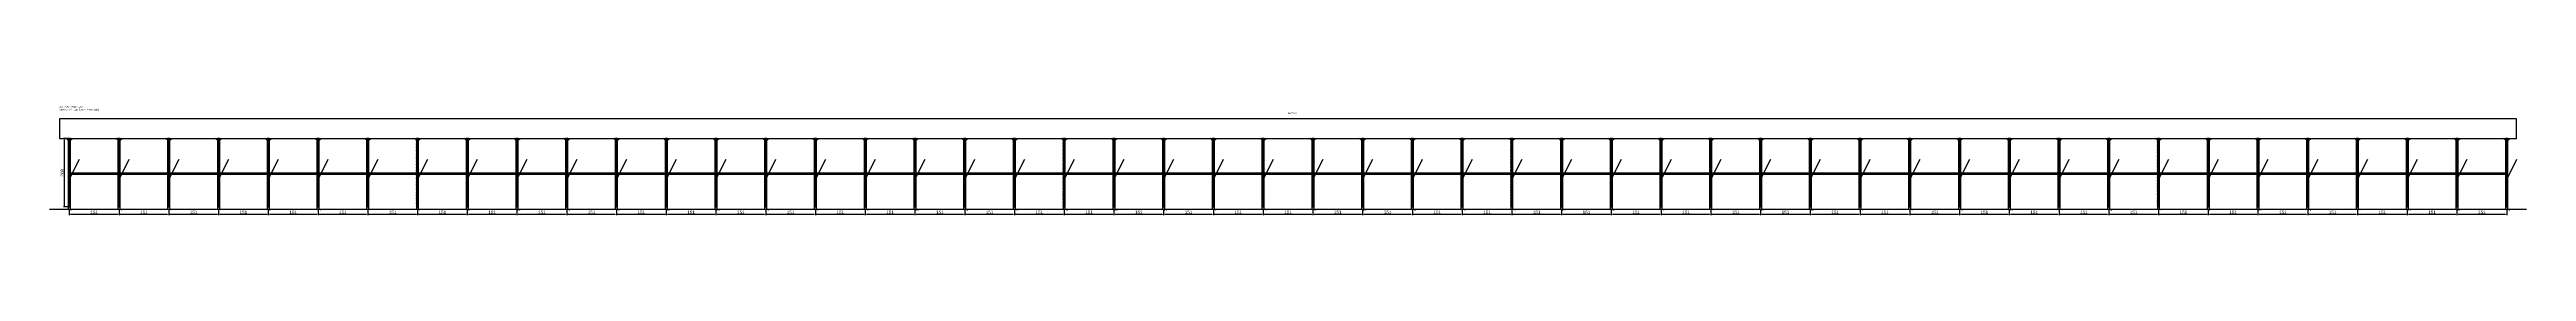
# Model space of a CAD drawing. Header units: metres. Extents: x -30 to 7490, y -25 to 308.
import ezdxf

# ---------------------------------------------------------------- set-up
doc = ezdxf.new("R2010")
doc.units = ezdxf.units.M
for name, color, linetype in [('BARRA_ANCORAGEM', 1, 'Continuous'), ('COTA', 241, 'Continuous'), ('GARFOS OK', 3, 'Continuous'), ('NOME DA VIGA', 6, 'Continuous'), ('SARR_7x7', 40, 'Continuous'), ('TIRAS REESCORAMENTO', 252, 'Continuous'), ('VIGAS', 3, 'Continuous')]:
    doc.layers.add(name, color=color, linetype=linetype)
doc.dimstyles.new('EZ DXF', dxfattribs={"dimtxt": 10, "dimasz": 3.5, "dimexe": 3, "dimexo": 1.5, "dimgap": 1, "dimtad": 1, "dimdec": 1, "dimdsep": 46, "dimcen": 2.5, "dimazin": 3, "dimtfac": 1, "dimtmove": 0, "dimatfit": 3})

msp = doc.modelspace()

# ---------------------------------------------------------------- hatches: boundary and pattern name
at = {"layer": 'COTA'}
h = msp.add_hatch(dxfattribs=at)
h.set_pattern_fill('ANSI31', scale=0.5)
h.paths.add_polyline_path([(26.5, 0), (33.5, 0), (33.5, 208), (26.5, 208)])
h = msp.add_hatch(dxfattribs=at)
h.set_pattern_fill('ANSI31', scale=0.5)
h.paths.add_polyline_path([(177.52, 0), (184.52, 0), (184.52, 208), (177.52, 208)])
h = msp.add_hatch(dxfattribs=at)
h.set_pattern_fill('ANSI31', scale=0.5)
h.paths.add_polyline_path([(328.53, 0), (335.53, 0), (335.53, 208), (328.53, 208)])
h = msp.add_hatch(dxfattribs=at)
h.set_pattern_fill('ANSI31', scale=0.5)
h.paths.add_polyline_path([(479.55, 0), (486.55, 0), (486.55, 208), (479.55, 208)])
h = msp.add_hatch(dxfattribs=at)
h.set_pattern_fill('ANSI31', scale=0.5)
h.paths.add_polyline_path([(630.56, 0), (637.56, 0), (637.56, 208), (630.56, 208)])
h = msp.add_hatch(dxfattribs=at)
h.set_pattern_fill('ANSI31', scale=0.5)
h.paths.add_polyline_path([(781.58, 0), (788.58, 0), (788.58, 208), (781.58, 208)])
h = msp.add_hatch(dxfattribs=at)
h.set_pattern_fill('ANSI31', scale=0.5)
h.paths.add_polyline_path([(932.59, 0), (939.59, 0), (939.59, 208), (932.59, 208)])
h = msp.add_hatch(dxfattribs=at)
h.set_pattern_fill('ANSI31', scale=0.5)
h.paths.add_polyline_path([(1083.61, 0), (1090.61, 0), (1090.61, 208), (1083.61, 208)])
h = msp.add_hatch(dxfattribs=at)
h.set_pattern_fill('ANSI31', scale=0.5)
h.paths.add_polyline_path([(1234.63, 0), (1241.63, 0), (1241.63, 208), (1234.63, 208)])
h = msp.add_hatch(dxfattribs=at)
h.set_pattern_fill('ANSI31', scale=0.5)
h.paths.add_polyline_path([(1385.64, 0), (1392.64, 0), (1392.64, 208), (1385.64, 208)])
h = msp.add_hatch(dxfattribs=at)
h.set_pattern_fill('ANSI31', scale=0.5)
h.paths.add_polyline_path([(1536.66, 0), (1543.66, 0), (1543.66, 208), (1536.66, 208)])
h = msp.add_hatch(dxfattribs=at)
h.set_pattern_fill('ANSI31', scale=0.5)
h.paths.add_polyline_path([(1687.67, 0), (1694.67, 0), (1694.67, 208), (1687.67, 208)])
h = msp.add_hatch(dxfattribs=at)
h.set_pattern_fill('ANSI31', scale=0.5)
h.paths.add_polyline_path([(1838.69, 0), (1845.69, 0), (1845.69, 208), (1838.69, 208)])
h = msp.add_hatch(dxfattribs=at)
h.set_pattern_fill('ANSI31', scale=0.5)
h.paths.add_polyline_path([(1989.7, 0), (1996.7, 0), (1996.7, 208), (1989.7, 208)])
h = msp.add_hatch(dxfattribs=at)
h.set_pattern_fill('ANSI31', scale=0.5)
h.paths.add_polyline_path([(2140.72, 0), (2147.72, 0), (2147.72, 208), (2140.72, 208)])
h = msp.add_hatch(dxfattribs=at)
h.set_pattern_fill('ANSI31', scale=0.5)
h.paths.add_polyline_path([(2291.74, 0), (2298.74, 0), (2298.74, 208), (2291.74, 208)])
h = msp.add_hatch(dxfattribs=at)
h.set_pattern_fill('ANSI31', scale=0.5)
h.paths.add_polyline_path([(2442.75, 0), (2449.75, 0), (2449.75, 208), (2442.75, 208)])
h = msp.add_hatch(dxfattribs=at)
h.set_pattern_fill('ANSI31', scale=0.5)
h.paths.add_polyline_path([(2593.77, 0), (2600.77, 0), (2600.77, 208), (2593.77, 208)])
h = msp.add_hatch(dxfattribs=at)
h.set_pattern_fill('ANSI31', scale=0.5)
h.paths.add_polyline_path([(2744.78, 0), (2751.78, 0), (2751.78, 208), (2744.78, 208)])
h = msp.add_hatch(dxfattribs=at)
h.set_pattern_fill('ANSI31', scale=0.5)
h.paths.add_polyline_path([(2895.8, 0), (2902.8, 0), (2902.8, 208), (2895.8, 208)])
h = msp.add_hatch(dxfattribs=at)
h.set_pattern_fill('ANSI31', scale=0.5)
h.paths.add_polyline_path([(3046.81, 0), (3053.81, 0), (3053.81, 208), (3046.81, 208)])
h = msp.add_hatch(dxfattribs=at)
h.set_pattern_fill('ANSI31', scale=0.5)
h.paths.add_polyline_path([(3197.83, 0), (3204.83, 0), (3204.83, 208), (3197.83, 208)])
h = msp.add_hatch(dxfattribs=at)
h.set_pattern_fill('ANSI31', scale=0.5)
h.paths.add_polyline_path([(3348.85, 0), (3355.85, 0), (3355.85, 208), (3348.85, 208)])
h = msp.add_hatch(dxfattribs=at)
h.set_pattern_fill('ANSI31', scale=0.5)
h.paths.add_polyline_path([(3499.86, 0), (3506.86, 0), (3506.86, 208), (3499.86, 208)])
h = msp.add_hatch(dxfattribs=at)
h.set_pattern_fill('ANSI31', scale=0.5)
h.paths.add_polyline_path([(3650.88, 0), (3657.88, 0), (3657.88, 208), (3650.88, 208)])
h = msp.add_hatch(dxfattribs=at)
h.set_pattern_fill('ANSI31', scale=0.5)
h.paths.add_polyline_path([(3801.89, 0), (3808.89, 0), (3808.89, 208), (3801.89, 208)])
h = msp.add_hatch(dxfattribs=at)
h.set_pattern_fill('ANSI31', scale=0.5)
h.paths.add_polyline_path([(3952.91, 0), (3959.91, 0), (3959.91, 208), (3952.91, 208)])
h = msp.add_hatch(dxfattribs=at)
h.set_pattern_fill('ANSI31', scale=0.5)
h.paths.add_polyline_path([(4103.92, 0), (4110.92, 0), (4110.92, 208), (4103.92, 208)])
h = msp.add_hatch(dxfattribs=at)
h.set_pattern_fill('ANSI31', scale=0.5)
h.paths.add_polyline_path([(4254.94, 0), (4261.94, 0), (4261.94, 208), (4254.94, 208)])
h = msp.add_hatch(dxfattribs=at)
h.set_pattern_fill('ANSI31', scale=0.5)
h.paths.add_polyline_path([(4405.96, 0), (4412.96, 0), (4412.96, 208), (4405.96, 208)])
h = msp.add_hatch(dxfattribs=at)
h.set_pattern_fill('ANSI31', scale=0.5)
h.paths.add_polyline_path([(4556.97, 0), (4563.97, 0), (4563.97, 208), (4556.97, 208)])
h = msp.add_hatch(dxfattribs=at)
h.set_pattern_fill('ANSI31', scale=0.5)
h.paths.add_polyline_path([(4707.99, 0), (4714.99, 0), (4714.99, 208), (4707.99, 208)])
h = msp.add_hatch(dxfattribs=at)
h.set_pattern_fill('ANSI31', scale=0.5)
h.paths.add_polyline_path([(4859, 0), (4866, 0), (4866, 208), (4859, 208)])
h = msp.add_hatch(dxfattribs=at)
h.set_pattern_fill('ANSI31', scale=0.5)
h.paths.add_polyline_path([(5010.02, 0), (5017.02, 0), (5017.02, 208), (5010.02, 208)])
h = msp.add_hatch(dxfattribs=at)
h.set_pattern_fill('ANSI31', scale=0.5)
h.paths.add_polyline_path([(5161.03, 0), (5168.03, 0), (5168.03, 208), (5161.03, 208)])
h = msp.add_hatch(dxfattribs=at)
h.set_pattern_fill('ANSI31', scale=0.5)
h.paths.add_polyline_path([(5312.05, 0), (5319.05, 0), (5319.05, 208), (5312.05, 208)])
h = msp.add_hatch(dxfattribs=at)
h.set_pattern_fill('ANSI31', scale=0.5)
h.paths.add_polyline_path([(5463.06, 0), (5470.06, 0), (5470.06, 208), (5463.06, 208)])
h = msp.add_hatch(dxfattribs=at)
h.set_pattern_fill('ANSI31', scale=0.5)
h.paths.add_polyline_path([(5614.08, 0), (5621.08, 0), (5621.08, 208), (5614.08, 208)])
h = msp.add_hatch(dxfattribs=at)
h.set_pattern_fill('ANSI31', scale=0.5)
h.paths.add_polyline_path([(5765.1, 0), (5772.1, 0), (5772.1, 208), (5765.1, 208)])
h = msp.add_hatch(dxfattribs=at)
h.set_pattern_fill('ANSI31', scale=0.5)
h.paths.add_polyline_path([(5916.11, 0), (5923.11, 0), (5923.11, 208), (5916.11, 208)])
h = msp.add_hatch(dxfattribs=at)
h.set_pattern_fill('ANSI31', scale=0.5)
h.paths.add_polyline_path([(6067.13, 0), (6074.13, 0), (6074.13, 208), (6067.13, 208)])
h = msp.add_hatch(dxfattribs=at)
h.set_pattern_fill('ANSI31', scale=0.5)
h.paths.add_polyline_path([(6218.14, 0), (6225.14, 0), (6225.14, 208), (6218.14, 208)])
h = msp.add_hatch(dxfattribs=at)
h.set_pattern_fill('ANSI31', scale=0.5)
h.paths.add_polyline_path([(6369.16, 0), (6376.16, 0), (6376.16, 208), (6369.16, 208)])
h = msp.add_hatch(dxfattribs=at)
h.set_pattern_fill('ANSI31', scale=0.5)
h.paths.add_polyline_path([(6520.17, 0), (6527.17, 0), (6527.17, 208), (6520.17, 208)])
h = msp.add_hatch(dxfattribs=at)
h.set_pattern_fill('ANSI31', scale=0.5)
h.paths.add_polyline_path([(6671.19, 0), (6678.19, 0), (6678.19, 208), (6671.19, 208)])
h = msp.add_hatch(dxfattribs=at)
h.set_pattern_fill('ANSI31', scale=0.5)
h.paths.add_polyline_path([(6822.21, 0), (6829.21, 0), (6829.21, 208), (6822.21, 208)])
h = msp.add_hatch(dxfattribs=at)
h.set_pattern_fill('ANSI31', scale=0.5)
h.paths.add_polyline_path([(6973.22, 0), (6980.22, 0), (6980.22, 208), (6973.22, 208)])
h = msp.add_hatch(dxfattribs=at)
h.set_pattern_fill('ANSI31', scale=0.5)
h.paths.add_polyline_path([(7124.24, 0), (7131.24, 0), (7131.24, 208), (7124.24, 208)])
h = msp.add_hatch(dxfattribs=at)
h.set_pattern_fill('ANSI31', scale=0.5)
h.paths.add_polyline_path([(7275.25, 0), (7282.25, 0), (7282.25, 208), (7275.25, 208)])
h = msp.add_hatch(dxfattribs=at)
h.set_pattern_fill('ANSI31', scale=0.5)
h.paths.add_polyline_path([(7426.27, 0), (7433.27, 0), (7433.27, 208), (7426.27, 208)])

# ---------------------------------------------------------------- linework, layer by layer
at = {"layer": 'BARRA_ANCORAGEM'}
for p, q in [((30, 83.2), (61.2, 145.6)), ((181.02, 83.2), (212.22, 145.6)), ((332.03, 83.2), (363.23, 145.6)), ((483.05, 83.2), (514.25, 145.6)), ((634.06, 83.2), (665.26, 145.6)), ((785.08, 83.2), (816.28, 145.6)), ((936.09, 83.2), (967.29, 145.6)), ((1087.11, 83.2), (1118.31, 145.6)), ((1238.13, 83.2), (1269.33, 145.6)), ((1389.14, 83.2), (1420.34, 145.6)), ((1540.16, 83.2), (1571.36, 145.6)), ((1691.17, 83.2), (1722.37, 145.6)), ((1842.19, 83.2), (1873.39, 145.6)), ((1993.2, 83.2), (2024.4, 145.6)), ((2144.22, 83.2), (2175.42, 145.6)), ((2295.24, 83.2), (2326.44, 145.6)), ((2446.25, 83.2), (2477.45, 145.6)), ((2597.27, 83.2), (2628.47, 145.6)), ((2748.28, 83.2), (2779.48, 145.6)), ((2899.3, 83.2), (2930.5, 145.6)), ((3050.31, 83.2), (3081.51, 145.6)), ((3201.33, 83.2), (3232.53, 145.6)), ((3352.35, 83.2), (3383.55, 145.6)), ((3503.36, 83.2), (3534.56, 145.6)), ((3654.38, 83.2), (3685.58, 145.6)), ((3805.39, 83.2), (3836.59, 145.6)), ((3956.41, 83.2), (3987.61, 145.6)), ((4107.42, 83.2), (4138.62, 145.6)), ((4258.44, 83.2), (4289.64, 145.6)), ((4409.46, 83.2), (4440.66, 145.6)), ((4560.47, 83.2), (4591.67, 145.6)), ((4711.49, 83.2), (4742.69, 145.6)), ((4862.5, 83.2), (4893.7, 145.6)), ((5013.52, 83.2), (5044.72, 145.6)), ((5164.53, 83.2), (5195.73, 145.6)), ((5315.55, 83.2), (5346.75, 145.6)), ((5466.56, 83.2), (5497.76, 145.6)), ((5617.58, 83.2), (5648.78, 145.6)), ((5768.6, 83.2), (5799.8, 145.6)), ((5919.61, 83.2), (5950.81, 145.6)), ((6070.63, 83.2), (6101.83, 145.6)), ((6221.64, 83.2), (6252.84, 145.6)), ((6372.66, 83.2), (6403.86, 145.6)), ((6523.67, 83.2), (6554.87, 145.6)), ((6674.69, 83.2), (6705.89, 145.6)), ((6825.71, 83.2), (6856.91, 145.6)), ((6976.72, 83.2), (7007.92, 145.6)), ((7127.74, 83.2), (7158.94, 145.6)), ((7278.75, 83.2), (7309.95, 145.6)), ((7429.77, 83.2), (7460.97, 145.6))]:
    msp.add_line(p, q, dxfattribs=at)
at = {"layer": 'GARFOS OK'}
for p, q in [((30, 201), (20.5, 208)), ((20.5, 208), (39.5, 208)), ((30, 201), (39.5, 208)), ((181.02, 201), (171.52, 208)), ((171.52, 208), (190.52, 208)), ((181.02, 201), (190.52, 208)), ((332.03, 201), (322.53, 208)), ((322.53, 208), (341.53, 208)), ((332.03, 201), (341.53, 208)), ((483.05, 201), (473.55, 208)), ((473.55, 208), (492.55, 208)), ((483.05, 201), (492.55, 208)), ((634.06, 201), (624.56, 208)), ((624.56, 208), (643.56, 208)), ((634.06, 201), (643.56, 208)), ((785.08, 201), (775.58, 208)), ((775.58, 208), (794.58, 208)), ((785.08, 201), (794.58, 208)), ((936.09, 201), (926.59, 208)), ((926.59, 208), (945.59, 208)), ((936.09, 201), (945.59, 208)), ((1087.11, 201), (1077.61, 208)), ((1077.61, 208), (1096.61, 208)), ((1087.11, 201), (1096.61, 208)), ((1238.13, 201), (1228.63, 208)), ((1228.63, 208), (1247.63, 208)), ((1238.13, 201), (1247.63, 208)), ((1389.14, 201), (1379.64, 208)), ((1379.64, 208), (1398.64, 208)), ((1389.14, 201), (1398.64, 208)), ((1540.16, 201), (1530.66, 208)), ((1530.66, 208), (1549.66, 208)), ((1540.16, 201), (1549.66, 208)), ((1691.17, 201), (1681.67, 208)), ((1681.67, 208), (1700.67, 208)), ((1691.17, 201), (1700.67, 208)), ((1842.19, 201), (1832.69, 208)), ((1832.69, 208), (1851.69, 208)), ((1842.19, 201), (1851.69, 208)), ((1993.2, 201), (1983.7, 208)), ((1983.7, 208), (2002.7, 208)), ((1993.2, 201), (2002.7, 208)), ((2144.22, 201), (2134.72, 208)), ((2134.72, 208), (2153.72, 208)), ((2144.22, 201), (2153.72, 208)), ((2295.24, 201), (2285.74, 208)), ((2285.74, 208), (2304.74, 208)), ((2295.24, 201), (2304.74, 208)), ((2446.25, 201), (2436.75, 208)), ((2436.75, 208), (2455.75, 208)), ((2446.25, 201), (2455.75, 208)), ((2597.27, 201), (2587.77, 208)), ((2587.77, 208), (2606.77, 208)), ((2597.27, 201), (2606.77, 208)), ((2748.28, 201), (2738.78, 208)), ((2738.78, 208), (2757.78, 208)), ((2748.28, 201), (2757.78, 208)), ((2899.3, 201), (2889.8, 208)), ((2889.8, 208), (2908.8, 208)), ((2899.3, 201), (2908.8, 208)), ((3050.31, 201), (3040.81, 208)), ((3040.81, 208), (3059.81, 208)), ((3050.31, 201), (3059.81, 208)), ((3201.33, 201), (3191.83, 208)), ((3191.83, 208), (3210.83, 208)), ((3201.33, 201), (3210.83, 208)), ((3352.35, 201), (3342.85, 208)), ((3342.85, 208), (3361.85, 208)), ((3352.35, 201), (3361.85, 208)), ((3503.36, 201), (3493.86, 208)), ((3493.86, 208), (3512.86, 208)), ((3503.36, 201), (3512.86, 208)), ((3654.38, 201), (3644.88, 208)), ((3644.88, 208), (3663.88, 208)), ((3654.38, 201), (3663.88, 208)), ((3805.39, 201), (3795.89, 208)), ((3795.89, 208), (3814.89, 208)), ((3805.39, 201), (3814.89, 208)), ((3956.41, 201), (3946.91, 208)), ((3946.91, 208), (3965.91, 208)), ((3956.41, 201), (3965.91, 208)), ((4107.42, 201), (4097.92, 208)), ((4097.92, 208), (4116.92, 208)), ((4107.42, 201), (4116.92, 208)), ((4258.44, 201), (4248.94, 208)), ((4248.94, 208), (4267.94, 208)), ((4258.44, 201), (4267.94, 208)), ((4409.46, 201), (4399.96, 208)), ((4399.96, 208), (4418.96, 208)), ((4409.46, 201), (4418.96, 208)), ((4560.47, 201), (4550.97, 208)), ((4550.97, 208), (4569.97, 208)), ((4560.47, 201), (4569.97, 208)), ((4711.49, 201), (4701.99, 208)), ((4701.99, 208), (4720.99, 208)), ((4711.49, 201), (4720.99, 208)), ((4862.5, 201), (4853, 208)), ((4853, 208), (4872, 208)), ((4862.5, 201), (4872, 208)), ((5013.52, 201), (5004.02, 208)), ((5004.02, 208), (5023.02, 208)), ((5013.52, 201), (5023.02, 208)), ((5164.53, 201), (5155.03, 208)), ((5155.03, 208), (5174.03, 208)), ((5164.53, 201), (5174.03, 208)), ((5315.55, 201), (5306.05, 208)), ((5306.05, 208), (5325.05, 208)), ((5315.55, 201), (5325.05, 208)), ((5466.56, 201), (5457.06, 208)), ((5457.06, 208), (5476.06, 208)), ((5466.56, 201), (5476.06, 208)), ((5617.58, 201), (5608.08, 208)), ((5608.08, 208), (5627.08, 208)), ((5617.58, 201), (5627.08, 208)), ((5768.6, 201), (5759.1, 208)), ((5759.1, 208), (5778.1, 208)), ((5768.6, 201), (5778.1, 208)), ((5919.61, 201), (5910.11, 208)), ((5910.11, 208), (5929.11, 208)), ((5919.61, 201), (5929.11, 208)), ((6070.63, 201), (6061.13, 208)), ((6061.13, 208), (6080.13, 208)), ((6070.63, 201), (6080.13, 208)), ((6221.64, 201), (6212.14, 208)), ((6212.14, 208), (6231.14, 208)), ((6221.64, 201), (6231.14, 208)), ((6372.66, 201), (6363.16, 208)), ((6363.16, 208), (6382.16, 208)), ((6372.66, 201), (6382.16, 208)), ((6523.67, 201), (6514.17, 208)), ((6514.17, 208), (6533.17, 208)), ((6523.67, 201), (6533.17, 208)), ((6674.69, 201), (6665.19, 208)), ((6665.19, 208), (6684.19, 208)), ((6674.69, 201), (6684.19, 208)), ((6825.71, 201), (6816.21, 208)), ((6816.21, 208), (6835.21, 208)), ((6825.71, 201), (6835.21, 208)), ((6976.72, 201), (6967.22, 208)), ((6967.22, 208), (6986.22, 208)), ((6976.72, 201), (6986.22, 208)), ((7127.74, 201), (7118.24, 208)), ((7118.24, 208), (7137.24, 208)), ((7127.74, 201), (7137.24, 208)), ((7278.75, 201), (7269.25, 208)), ((7269.25, 208), (7288.25, 208)), ((7278.75, 201), (7288.25, 208)), ((7429.77, 201), (7420.27, 208)), ((7420.27, 208), (7439.27, 208)), ((7429.77, 201), (7439.27, 208))]:
    msp.add_line(p, q, dxfattribs=at)
at = {"layer": 'GARFOS OK', "linetype": 'CONTINUOUS'}
msp.add_line((-30, -7), (7489.77, -7), dxfattribs=at)
at = {"layer": 'GARFOS OK'}
for points in [[(26.5, 0), (33.5, 0), (33.5, 208), (26.5, 208), (26.5, 0)], [(177.52, 0), (184.52, 0), (184.52, 208), (177.52, 208), (177.52, 0)], [(328.53, 0), (335.53, 0), (335.53, 208), (328.53, 208), (328.53, 0)], [(479.55, 0), (486.55, 0), (486.55, 208), (479.55, 208), (479.55, 0)], [(630.56, 0), (637.56, 0), (637.56, 208), (630.56, 208), (630.56, 0)], [(781.58, 0), (788.58, 0), (788.58, 208), (781.58, 208), (781.58, 0)], [(932.59, 0), (939.59, 0), (939.59, 208), (932.59, 208), (932.59, 0)], [(1083.61, 0), (1090.61, 0), (1090.61, 208), (1083.61, 208), (1083.61, 0)], [(1234.63, 0), (1241.63, 0), (1241.63, 208), (1234.63, 208), (1234.63, 0)], [(1385.64, 0), (1392.64, 0), (1392.64, 208), (1385.64, 208), (1385.64, 0)], [(1536.66, 0), (1543.66, 0), (1543.66, 208), (1536.66, 208), (1536.66, 0)], [(1687.67, 0), (1694.67, 0), (1694.67, 208), (1687.67, 208), (1687.67, 0)], [(1838.69, 0), (1845.69, 0), (1845.69, 208), (1838.69, 208), (1838.69, 0)], [(1989.7, 0), (1996.7, 0), (1996.7, 208), (1989.7, 208), (1989.7, 0)], [(2140.72, 0), (2147.72, 0), (2147.72, 208), (2140.72, 208), (2140.72, 0)], [(2291.74, 0), (2298.74, 0), (2298.74, 208), (2291.74, 208), (2291.74, 0)], [(2442.75, 0), (2449.75, 0), (2449.75, 208), (2442.75, 208), (2442.75, 0)], [(2593.77, 0), (2600.77, 0), (2600.77, 208), (2593.77, 208), (2593.77, 0)], [(2744.78, 0), (2751.78, 0), (2751.78, 208), (2744.78, 208), (2744.78, 0)], [(2895.8, 0), (2902.8, 0), (2902.8, 208), (2895.8, 208), (2895.8, 0)], [(3046.81, 0), (3053.81, 0), (3053.81, 208), (3046.81, 208), (3046.81, 0)], [(3197.83, 0), (3204.83, 0), (3204.83, 208), (3197.83, 208), (3197.83, 0)], [(3348.85, 0), (3355.85, 0), (3355.85, 208), (3348.85, 208), (3348.85, 0)], [(3499.86, 0), (3506.86, 0), (3506.86, 208), (3499.86, 208), (3499.86, 0)], [(3650.88, 0), (3657.88, 0), (3657.88, 208), (3650.88, 208), (3650.88, 0)], [(3801.89, 0), (3808.89, 0), (3808.89, 208), (3801.89, 208), (3801.89, 0)], [(3952.91, 0), (3959.91, 0), (3959.91, 208), (3952.91, 208), (3952.91, 0)], [(4103.92, 0), (4110.92, 0), (4110.92, 208), (4103.92, 208), (4103.92, 0)], [(4254.94, 0), (4261.94, 0), (4261.94, 208), (4254.94, 208), (4254.94, 0)], [(4405.96, 0), (4412.96, 0), (4412.96, 208), (4405.96, 208), (4405.96, 0)], [(4556.97, 0), (4563.97, 0), (4563.97, 208), (4556.97, 208), (4556.97, 0)], [(4707.99, 0), (4714.99, 0), (4714.99, 208), (4707.99, 208), (4707.99, 0)], [(4859, 0), (4866, 0), (4866, 208), (4859, 208), (4859, 0)], [(5010.02, 0), (5017.02, 0), (5017.02, 208), (5010.02, 208), (5010.02, 0)], [(5161.03, 0), (5168.03, 0), (5168.03, 208), (5161.03, 208), (5161.03, 0)], [(5312.05, 0), (5319.05, 0), (5319.05, 208), (5312.05, 208), (5312.05, 0)], [(5463.06, 0), (5470.06, 0), (5470.06, 208), (5463.06, 208), (5463.06, 0)], [(5614.08, 0), (5621.08, 0), (5621.08, 208), (5614.08, 208), (5614.08, 0)], [(5765.1, 0), (5772.1, 0), (5772.1, 208), (5765.1, 208), (5765.1, 0)], [(5916.11, 0), (5923.11, 0), (5923.11, 208), (5916.11, 208), (5916.11, 0)], [(6067.13, 0), (6074.13, 0), (6074.13, 208), (6067.13, 208), (6067.13, 0)], [(6218.14, 0), (6225.14, 0), (6225.14, 208), (6218.14, 208), (6218.14, 0)], [(6369.16, 0), (6376.16, 0), (6376.16, 208), (6369.16, 208), (6369.16, 0)], [(6520.17, 0), (6527.17, 0), (6527.17, 208), (6520.17, 208), (6520.17, 0)], [(6671.19, 0), (6678.19, 0), (6678.19, 208), (6671.19, 208), (6671.19, 0)], [(6822.21, 0), (6829.21, 0), (6829.21, 208), (6822.21, 208), (6822.21, 0)], [(6973.22, 0), (6980.22, 0), (6980.22, 208), (6973.22, 208), (6973.22, 0)], [(7124.24, 0), (7131.24, 0), (7131.24, 208), (7124.24, 208), (7124.24, 0)], [(7275.25, 0), (7282.25, 0), (7282.25, 208), (7275.25, 208), (7275.25, 0)], [(7426.27, 0), (7433.27, 0), (7433.27, 208), (7426.27, 208), (7426.27, 0)]]:
    msp.add_lwpolyline(points, dxfattribs=at)
at = {"layer": 'SARR_7x7'}
for points in [[(26.5, -7), (33.5, -7), (33.5, 0), (26.5, 0), (26.5, -7)], [(177.52, -7), (184.52, -7), (184.52, 0), (177.52, 0), (177.52, -7)], [(328.53, -7), (335.53, -7), (335.53, 0), (328.53, 0), (328.53, -7)], [(479.55, -7), (486.55, -7), (486.55, 0), (479.55, 0), (479.55, -7)], [(630.56, -7), (637.56, -7), (637.56, 0), (630.56, 0), (630.56, -7)], [(781.58, -7), (788.58, -7), (788.58, 0), (781.58, 0), (781.58, -7)], [(932.59, -7), (939.59, -7), (939.59, 0), (932.59, 0), (932.59, -7)], [(1083.61, -7), (1090.61, -7), (1090.61, 0), (1083.61, 0), (1083.61, -7)], [(1234.63, -7), (1241.63, -7), (1241.63, 0), (1234.63, 0), (1234.63, -7)], [(1385.64, -7), (1392.64, -7), (1392.64, 0), (1385.64, 0), (1385.64, -7)], [(1536.66, -7), (1543.66, -7), (1543.66, 0), (1536.66, 0), (1536.66, -7)], [(1687.67, -7), (1694.67, -7), (1694.67, 0), (1687.67, 0), (1687.67, -7)], [(1838.69, -7), (1845.69, -7), (1845.69, 0), (1838.69, 0), (1838.69, -7)], [(1989.7, -7), (1996.7, -7), (1996.7, 0), (1989.7, 0), (1989.7, -7)], [(2140.72, -7), (2147.72, -7), (2147.72, 0), (2140.72, 0), (2140.72, -7)], [(2291.74, -7), (2298.74, -7), (2298.74, 0), (2291.74, 0), (2291.74, -7)], [(2442.75, -7), (2449.75, -7), (2449.75, 0), (2442.75, 0), (2442.75, -7)], [(2593.77, -7), (2600.77, -7), (2600.77, 0), (2593.77, 0), (2593.77, -7)], [(2744.78, -7), (2751.78, -7), (2751.78, 0), (2744.78, 0), (2744.78, -7)], [(2895.8, -7), (2902.8, -7), (2902.8, 0), (2895.8, 0), (2895.8, -7)], [(3046.81, -7), (3053.81, -7), (3053.81, 0), (3046.81, 0), (3046.81, -7)], [(3197.83, -7), (3204.83, -7), (3204.83, 0), (3197.83, 0), (3197.83, -7)], [(3348.85, -7), (3355.85, -7), (3355.85, 0), (3348.85, 0), (3348.85, -7)], [(3499.86, -7), (3506.86, -7), (3506.86, 0), (3499.86, 0), (3499.86, -7)], [(3650.88, -7), (3657.88, -7), (3657.88, 0), (3650.88, 0), (3650.88, -7)], [(3801.89, -7), (3808.89, -7), (3808.89, 0), (3801.89, 0), (3801.89, -7)], [(3952.91, -7), (3959.91, -7), (3959.91, 0), (3952.91, 0), (3952.91, -7)], [(4103.92, -7), (4110.92, -7), (4110.92, 0), (4103.92, 0), (4103.92, -7)], [(4254.94, -7), (4261.94, -7), (4261.94, 0), (4254.94, 0), (4254.94, -7)], [(4405.96, -7), (4412.96, -7), (4412.96, 0), (4405.96, 0), (4405.96, -7)], [(4556.97, -7), (4563.97, -7), (4563.97, 0), (4556.97, 0), (4556.97, -7)], [(4707.99, -7), (4714.99, -7), (4714.99, 0), (4707.99, 0), (4707.99, -7)], [(4859, -7), (4866, -7), (4866, 0), (4859, 0), (4859, -7)], [(5010.02, -7), (5017.02, -7), (5017.02, 0), (5010.02, 0), (5010.02, -7)], [(5161.03, -7), (5168.03, -7), (5168.03, 0), (5161.03, 0), (5161.03, -7)], [(5312.05, -7), (5319.05, -7), (5319.05, 0), (5312.05, 0), (5312.05, -7)], [(5463.06, -7), (5470.06, -7), (5470.06, 0), (5463.06, 0), (5463.06, -7)], [(5614.08, -7), (5621.08, -7), (5621.08, 0), (5614.08, 0), (5614.08, -7)], [(5765.1, -7), (5772.1, -7), (5772.1, 0), (5765.1, 0), (5765.1, -7)], [(5916.11, -7), (5923.11, -7), (5923.11, 0), (5916.11, 0), (5916.11, -7)], [(6067.13, -7), (6074.13, -7), (6074.13, 0), (6067.13, 0), (6067.13, -7)], [(6218.14, -7), (6225.14, -7), (6225.14, 0), (6218.14, 0), (6218.14, -7)], [(6369.16, -7), (6376.16, -7), (6376.16, 0), (6369.16, 0), (6369.16, -7)], [(6520.17, -7), (6527.17, -7), (6527.17, 0), (6520.17, 0), (6520.17, -7)], [(6671.19, -7), (6678.19, -7), (6678.19, 0), (6671.19, 0), (6671.19, -7)], [(6822.21, -7), (6829.21, -7), (6829.21, 0), (6822.21, 0), (6822.21, -7)], [(6973.22, -7), (6980.22, -7), (6980.22, 0), (6973.22, 0), (6973.22, -7)], [(7124.24, -7), (7131.24, -7), (7131.24, 0), (7124.24, 0), (7124.24, -7)], [(7275.25, -7), (7282.25, -7), (7282.25, 0), (7275.25, 0), (7275.25, -7)], [(7426.27, -7), (7433.27, -7), (7433.27, 0), (7426.27, 0), (7426.27, -7)]]:
    msp.add_lwpolyline(points, dxfattribs=at)
at = {"layer": 'TIRAS REESCORAMENTO'}
for points in [[(30, 100), (181.02, 100), (181.02, 102.5), (30, 102.5), (30, 100)], [(181.02, 100), (332.03, 100), (332.03, 102.5), (181.02, 102.5), (181.02, 100)], [(332.03, 100), (483.05, 100), (483.05, 102.5), (332.03, 102.5), (332.03, 100)], [(483.05, 100), (634.06, 100), (634.06, 102.5), (483.05, 102.5), (483.05, 100)], [(634.06, 100), (785.08, 100), (785.08, 102.5), (634.06, 102.5), (634.06, 100)], [(785.08, 100), (936.09, 100), (936.09, 102.5), (785.08, 102.5), (785.08, 100)], [(936.09, 100), (1087.11, 100), (1087.11, 102.5), (936.09, 102.5), (936.09, 100)], [(1087.11, 100), (1238.13, 100), (1238.13, 102.5), (1087.11, 102.5), (1087.11, 100)], [(1238.13, 100), (1389.14, 100), (1389.14, 102.5), (1238.13, 102.5), (1238.13, 100)], [(1389.14, 100), (1540.16, 100), (1540.16, 102.5), (1389.14, 102.5), (1389.14, 100)], [(1540.16, 100), (1691.17, 100), (1691.17, 102.5), (1540.16, 102.5), (1540.16, 100)], [(1691.17, 100), (1842.19, 100), (1842.19, 102.5), (1691.17, 102.5), (1691.17, 100)], [(1842.19, 100), (1993.2, 100), (1993.2, 102.5), (1842.19, 102.5), (1842.19, 100)], [(1993.2, 100), (2144.22, 100), (2144.22, 102.5), (1993.2, 102.5), (1993.2, 100)], [(2144.22, 100), (2295.24, 100), (2295.24, 102.5), (2144.22, 102.5), (2144.22, 100)], [(2295.24, 100), (2446.25, 100), (2446.25, 102.5), (2295.24, 102.5), (2295.24, 100)], [(2446.25, 100), (2597.27, 100), (2597.27, 102.5), (2446.25, 102.5), (2446.25, 100)], [(2597.27, 100), (2748.28, 100), (2748.28, 102.5), (2597.27, 102.5), (2597.27, 100)], [(2748.28, 100), (2899.3, 100), (2899.3, 102.5), (2748.28, 102.5), (2748.28, 100)], [(2899.3, 100), (3050.31, 100), (3050.31, 102.5), (2899.3, 102.5), (2899.3, 100)], [(3050.31, 100), (3201.33, 100), (3201.33, 102.5), (3050.31, 102.5), (3050.31, 100)], [(3201.33, 100), (3352.35, 100), (3352.35, 102.5), (3201.33, 102.5), (3201.33, 100)], [(3352.35, 100), (3503.36, 100), (3503.36, 102.5), (3352.35, 102.5), (3352.35, 100)], [(3503.36, 100), (3654.38, 100), (3654.38, 102.5), (3503.36, 102.5), (3503.36, 100)], [(3654.38, 100), (3805.39, 100), (3805.39, 102.5), (3654.38, 102.5), (3654.38, 100)], [(3805.39, 100), (3956.41, 100), (3956.41, 102.5), (3805.39, 102.5), (3805.39, 100)], [(3956.41, 100), (4107.42, 100), (4107.42, 102.5), (3956.41, 102.5), (3956.41, 100)], [(4107.42, 100), (4258.44, 100), (4258.44, 102.5), (4107.42, 102.5), (4107.42, 100)], [(4258.44, 100), (4409.46, 100), (4409.46, 102.5), (4258.44, 102.5), (4258.44, 100)], [(4409.46, 100), (4560.47, 100), (4560.47, 102.5), (4409.46, 102.5), (4409.46, 100)], [(4560.47, 100), (4711.49, 100), (4711.49, 102.5), (4560.47, 102.5), (4560.47, 100)], [(4711.49, 100), (4862.5, 100), (4862.5, 102.5), (4711.49, 102.5), (4711.49, 100)], [(4862.5, 100), (5013.52, 100), (5013.52, 102.5), (4862.5, 102.5), (4862.5, 100)], [(5013.52, 100), (5164.53, 100), (5164.53, 102.5), (5013.52, 102.5), (5013.52, 100)], [(5164.53, 100), (5315.55, 100), (5315.55, 102.5), (5164.53, 102.5), (5164.53, 100)], [(5315.55, 100), (5466.56, 100), (5466.56, 102.5), (5315.55, 102.5), (5315.55, 100)], [(5466.56, 100), (5617.58, 100), (5617.58, 102.5), (5466.56, 102.5), (5466.56, 100)], [(5617.58, 100), (5768.6, 100), (5768.6, 102.5), (5617.58, 102.5), (5617.58, 100)], [(5768.6, 100), (5919.61, 100), (5919.61, 102.5), (5768.6, 102.5), (5768.6, 100)], [(5919.61, 100), (6070.63, 100), (6070.63, 102.5), (5919.61, 102.5), (5919.61, 100)], [(6070.63, 100), (6221.64, 100), (6221.64, 102.5), (6070.63, 102.5), (6070.63, 100)], [(6221.64, 100), (6372.66, 100), (6372.66, 102.5), (6221.64, 102.5), (6221.64, 100)], [(6372.66, 100), (6523.67, 100), (6523.67, 102.5), (6372.66, 102.5), (6372.66, 100)], [(6523.67, 100), (6674.69, 100), (6674.69, 102.5), (6523.67, 102.5), (6523.67, 100)], [(6674.69, 100), (6825.71, 100), (6825.71, 102.5), (6674.69, 102.5), (6674.69, 100)], [(6825.71, 100), (6976.72, 100), (6976.72, 102.5), (6825.71, 102.5), (6825.71, 100)], [(6976.72, 100), (7127.74, 100), (7127.74, 102.5), (6976.72, 102.5), (6976.72, 100)], [(7127.74, 100), (7278.75, 100), (7278.75, 102.5), (7127.74, 102.5), (7127.74, 100)], [(7278.75, 100), (7429.77, 100), (7429.77, 102.5), (7278.75, 102.5), (7278.75, 100)]]:
    msp.add_lwpolyline(points, dxfattribs=at)
at = {"layer": 'VIGAS'}
msp.add_lwpolyline([(0, 208), (7459.77, 208), (7459.77, 268), (0, 268), (0, 208)], dxfattribs=at)

# ---------------------------------------------------------------- texts
at = {"layer": 'NOME DA VIGA'}
for s, height, p in [('50 PECAS', 4, (3729.88, 283)), ('GF1', 3, (30, -12)), ('GF2', 3, (181.02, -12)), ('GF3', 3, (332.03, -12)), ('GF4', 3, (483.05, -12)), ('GF5', 3, (634.06, -12)), ('GF6', 3, (785.08, -12)), ('GF7', 3, (936.09, -12)), ('GF8', 3, (1087.11, -12)), ('GF9', 3, (1238.13, -12)), ('GF10', 3, (1389.14, -12)), ('GF11', 3, (1540.16, -12)), ('GF12', 3, (1691.17, -12)), ('GF13', 3, (1842.19, -12)), ('GF14', 3, (1993.2, -12)), ('GF15', 3, (2144.22, -12)), ('GF16', 3, (2295.24, -12)), ('GF17', 3, (2446.25, -12)), ('GF18', 3, (2597.27, -12)), ('GF19', 3, (2748.28, -12)), ('GF20', 3, (2899.3, -12)), ('GF21', 3, (3050.31, -12)), ('GF22', 3, (3201.33, -12)), ('GF23', 3, (3352.35, -12)), ('GF24', 3, (3503.36, -12)), ('GF25', 3, (3654.38, -12)), ('GF26', 3, (3805.39, -12)), ('GF27', 3, (3956.41, -12)), ('GF28', 3, (4107.42, -12)), ('GF29', 3, (4258.44, -12)), ('GF30', 3, (4409.46, -12)), ('GF31', 3, (4560.47, -12)), ('GF32', 3, (4711.49, -12)), ('GF33', 3, (4862.5, -12)), ('GF34', 3, (5013.52, -12)), ('GF35', 3, (5164.53, -12)), ('GF36', 3, (5315.55, -12)), ('GF37', 3, (5466.56, -12)), ('GF38', 3, (5617.58, -12)), ('GF39', 3, (5768.6, -12)), ('GF40', 3, (5919.61, -12)), ('GF41', 3, (6070.63, -12)), ('GF42', 3, (6221.64, -12)), ('GF43', 3, (6372.66, -12)), ('GF44', 3, (6523.67, -12)), ('GF45', 3, (6674.69, -12)), ('GF46', 3, (6825.71, -12)), ('GF47', 3, (6976.72, -12)), ('GF48', 3, (7127.74, -12)), ('GF49', 3, (7278.75, -12)), ('GF50', 3, (7429.77, -12))]:
    msp.add_text(s, height=height, dxfattribs=at).set_placement(p)
at = {"layer": 'NOME DA VIGA', "insert": (0, 293), "char_height": 5, "attachment_point": 7}
msp.add_mtext('GARFOS - V621 - 1SS\\PSarrafo: 7x7 | Esp: 150cm | Forq: dupla', dxfattribs=at)

# ---------------------------------------------------------------- dimensions: what is measured, and where the dimension line sits
at = {"layer": 'COTA'}
msp.add_linear_dim(base=(15, 0), p1=(30, 0), p2=(30, 208), angle=90, dimstyle='EZ DXF', dxfattribs=at).render()
for base, p1, p2 in [((30, -22), (30, -7), (181.02, -7)), ((181.02, -22), (181.02, -7), (332.03, -7)), ((332.03, -22), (332.03, -7), (483.05, -7)), ((483.05, -22), (483.05, -7), (634.06, -7)), ((634.06, -22), (634.06, -7), (785.08, -7)), ((785.08, -22), (785.08, -7), (936.09, -7)), ((936.09, -22), (936.09, -7), (1087.11, -7)), ((1087.11, -22), (1087.11, -7), (1238.13, -7)), ((1238.13, -22), (1238.13, -7), (1389.14, -7)), ((1389.14, -22), (1389.14, -7), (1540.16, -7)), ((1540.16, -22), (1540.16, -7), (1691.17, -7)), ((1691.17, -22), (1691.17, -7), (1842.19, -7)), ((1842.19, -22), (1842.19, -7), (1993.2, -7)), ((1993.2, -22), (1993.2, -7), (2144.22, -7)), ((2144.22, -22), (2144.22, -7), (2295.24, -7)), ((2295.24, -22), (2295.24, -7), (2446.25, -7)), ((2446.25, -22), (2446.25, -7), (2597.27, -7)), ((2597.27, -22), (2597.27, -7), (2748.28, -7)), ((2748.28, -22), (2748.28, -7), (2899.3, -7)), ((2899.3, -22), (2899.3, -7), (3050.31, -7)), ((3050.31, -22), (3050.31, -7), (3201.33, -7)), ((3201.33, -22), (3201.33, -7), (3352.35, -7)), ((3352.35, -22), (3352.35, -7), (3503.36, -7)), ((3503.36, -22), (3503.36, -7), (3654.38, -7)), ((3654.38, -22), (3654.38, -7), (3805.39, -7)), ((3805.39, -22), (3805.39, -7), (3956.41, -7)), ((3956.41, -22), (3956.41, -7), (4107.42, -7)), ((4107.42, -22), (4107.42, -7), (4258.44, -7)), ((4258.44, -22), (4258.44, -7), (4409.46, -7)), ((4409.46, -22), (4409.46, -7), (4560.47, -7)), ((4560.47, -22), (4560.47, -7), (4711.49, -7)), ((4711.49, -22), (4711.49, -7), (4862.5, -7)), ((4862.5, -22), (4862.5, -7), (5013.52, -7)), ((5013.52, -22), (5013.52, -7), (5164.53, -7)), ((5164.53, -22), (5164.53, -7), (5315.55, -7)), ((5315.55, -22), (5315.55, -7), (5466.56, -7)), ((5466.56, -22), (5466.56, -7), (5617.58, -7)), ((5617.58, -22), (5617.58, -7), (5768.6, -7)), ((5768.6, -22), (5768.6, -7), (5919.61, -7)), ((5919.61, -22), (5919.61, -7), (6070.63, -7)), ((6070.63, -22), (6070.63, -7), (6221.64, -7)), ((6221.64, -22), (6221.64, -7), (6372.66, -7)), ((6372.66, -22), (6372.66, -7), (6523.67, -7)), ((6523.67, -22), (6523.67, -7), (6674.69, -7)), ((6674.69, -22), (6674.69, -7), (6825.71, -7)), ((6825.71, -22), (6825.71, -7), (6976.72, -7)), ((6976.72, -22), (6976.72, -7), (7127.74, -7)), ((7127.74, -22), (7127.74, -7), (7278.75, -7)), ((7278.75, -22), (7278.75, -7), (7429.77, -7))]:
    msp.add_linear_dim(base=base, p1=p1, p2=p2, dimstyle='EZ DXF', dxfattribs=at).render()

doc.saveas('drawing.dxf')
